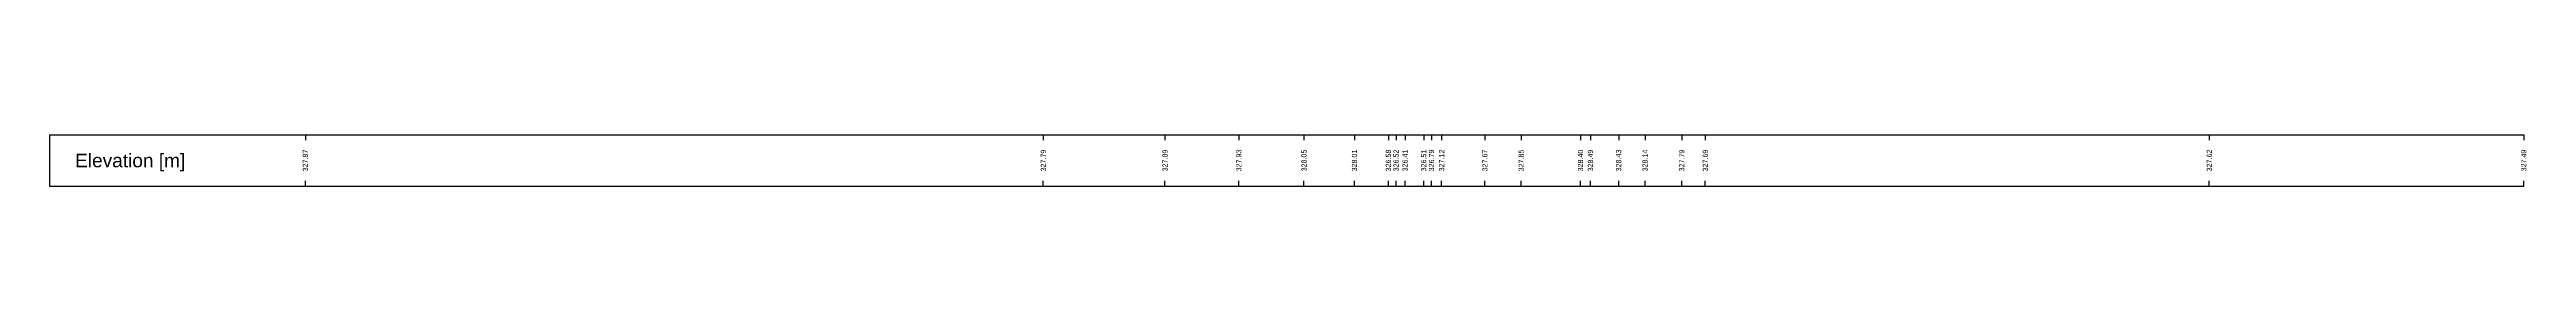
# Model space of a CAD drawing. Header units: millimetres. Extents: x -8 to 79, y -83 to 317.
# Drawn here: x -7.5 to 65.1, y 61.8 to 63.2 of the extents above; entities that cross this region are included whole.
import ezdxf
from ezdxf.enums import TextEntityAlignment as Align

# ---------------------------------------------------------------- set-up
doc = ezdxf.new("R2010")
doc.units = ezdxf.units.MM
doc.styles.get("Standard").update_dxf_attribs({"font": 'arial.ttf'})

msp = doc.modelspace()

# ---------------------------------------------------------------- linework, layer by layer
at = {"layer": 'band'}
for p, q in [((0, 63.25), (0, 63.1)), ((21.636, 63.25), (21.636, 63.1)), ((25.203, 63.25), (25.203, 63.1)), ((27.368, 63.25), (27.368, 63.1)), ((29.278, 63.25), (29.278, 63.1)), ((30.757, 63.25), (30.757, 63.1)), ((31.752, 63.25), (31.752, 63.1)), ((31.977, 63.25), (31.977, 63.1)), ((32.241, 63.25), (32.241, 63.1)), ((32.788, 63.25), (32.788, 63.1)), ((33.017, 63.25), (33.017, 63.1)), ((33.314, 63.25), (33.314, 63.1)), ((34.582, 63.25), (34.582, 63.1)), ((35.646, 63.25), (35.646, 63.1)), ((37.384, 63.25), (37.384, 63.1)), ((37.675, 63.25), (37.675, 63.1)), ((38.504, 63.25), (38.504, 63.1)), ((39.276, 63.25), (39.276, 63.1)), ((40.353, 63.25), (40.353, 63.1)), ((41.044, 63.25), (41.044, 63.1)), ((55.82, 63.25), (55.82, 63.1)), ((65.041, 63.25), (65.041, 63.1)), ((0, 61.75), (0, 61.9)), ((21.636, 61.75), (21.636, 61.9)), ((25.203, 61.75), (25.203, 61.9)), ((27.368, 61.75), (27.368, 61.9)), ((29.278, 61.75), (29.278, 61.9)), ((30.757, 61.75), (30.757, 61.9)), ((31.752, 61.75), (31.752, 61.9)), ((31.977, 61.75), (31.977, 61.9)), ((32.241, 61.75), (32.241, 61.9)), ((32.788, 61.75), (32.788, 61.9)), ((33.017, 61.75), (33.017, 61.9)), ((33.314, 61.75), (33.314, 61.9)), ((34.582, 61.75), (34.582, 61.9)), ((35.646, 61.75), (35.646, 61.9)), ((37.384, 61.75), (37.384, 61.9)), ((37.675, 61.75), (37.675, 61.9)), ((38.504, 61.75), (38.504, 61.9)), ((39.276, 61.75), (39.276, 61.9)), ((40.353, 61.75), (40.353, 61.9)), ((41.044, 61.75), (41.044, 61.9)), ((55.82, 61.75), (55.82, 61.9)), ((65.041, 61.75), (65.041, 61.9))]:
    msp.add_line(p, q, dxfattribs=at)
at = {"layer": 'frame'}
for p, q in [((-7.5, 63.25), (65.041, 63.25)), ((-7.5, 63.25), (-7.5, 61.75)), ((-7.5, 61.75), (65.041, 61.75))]:
    msp.add_line(p, q, dxfattribs=at)

# ---------------------------------------------------------------- texts
msp.add_text('Elevation [m]', height=0.4).set_placement((-6.75, 62.5), align=Align.MIDDLE_LEFT)
for s, p in [('327.87', (0, 62.5)), ('327.79', (21.636, 62.5)), ('327.89', (25.203, 62.5)), ('327.93', (27.368, 62.5)), ('328.05', (29.278, 62.5)), ('328.01', (30.757, 62.5)), ('326.58', (31.752, 62.5)), ('326.52', (31.977, 62.5)), ('326.41', (32.241, 62.5)), ('326.51', (32.788, 62.5)), ('326.79', (33.017, 62.5)), ('327.12', (33.314, 62.5)), ('327.67', (34.582, 62.5)), ('327.85', (35.646, 62.5)), ('328.40', (37.384, 62.5)), ('328.49', (37.675, 62.5)), ('328.43', (38.504, 62.5)), ('328.14', (39.276, 62.5)), ('327.79', (40.353, 62.5)), ('327.69', (41.044, 62.5)), ('327.62', (55.82, 62.5)), ('327.49', (65.041, 62.5))]:
    msp.add_text(s, height=0.15, rotation=90).set_placement(p, align=Align.MIDDLE)

doc.saveas('drawing.dxf')
